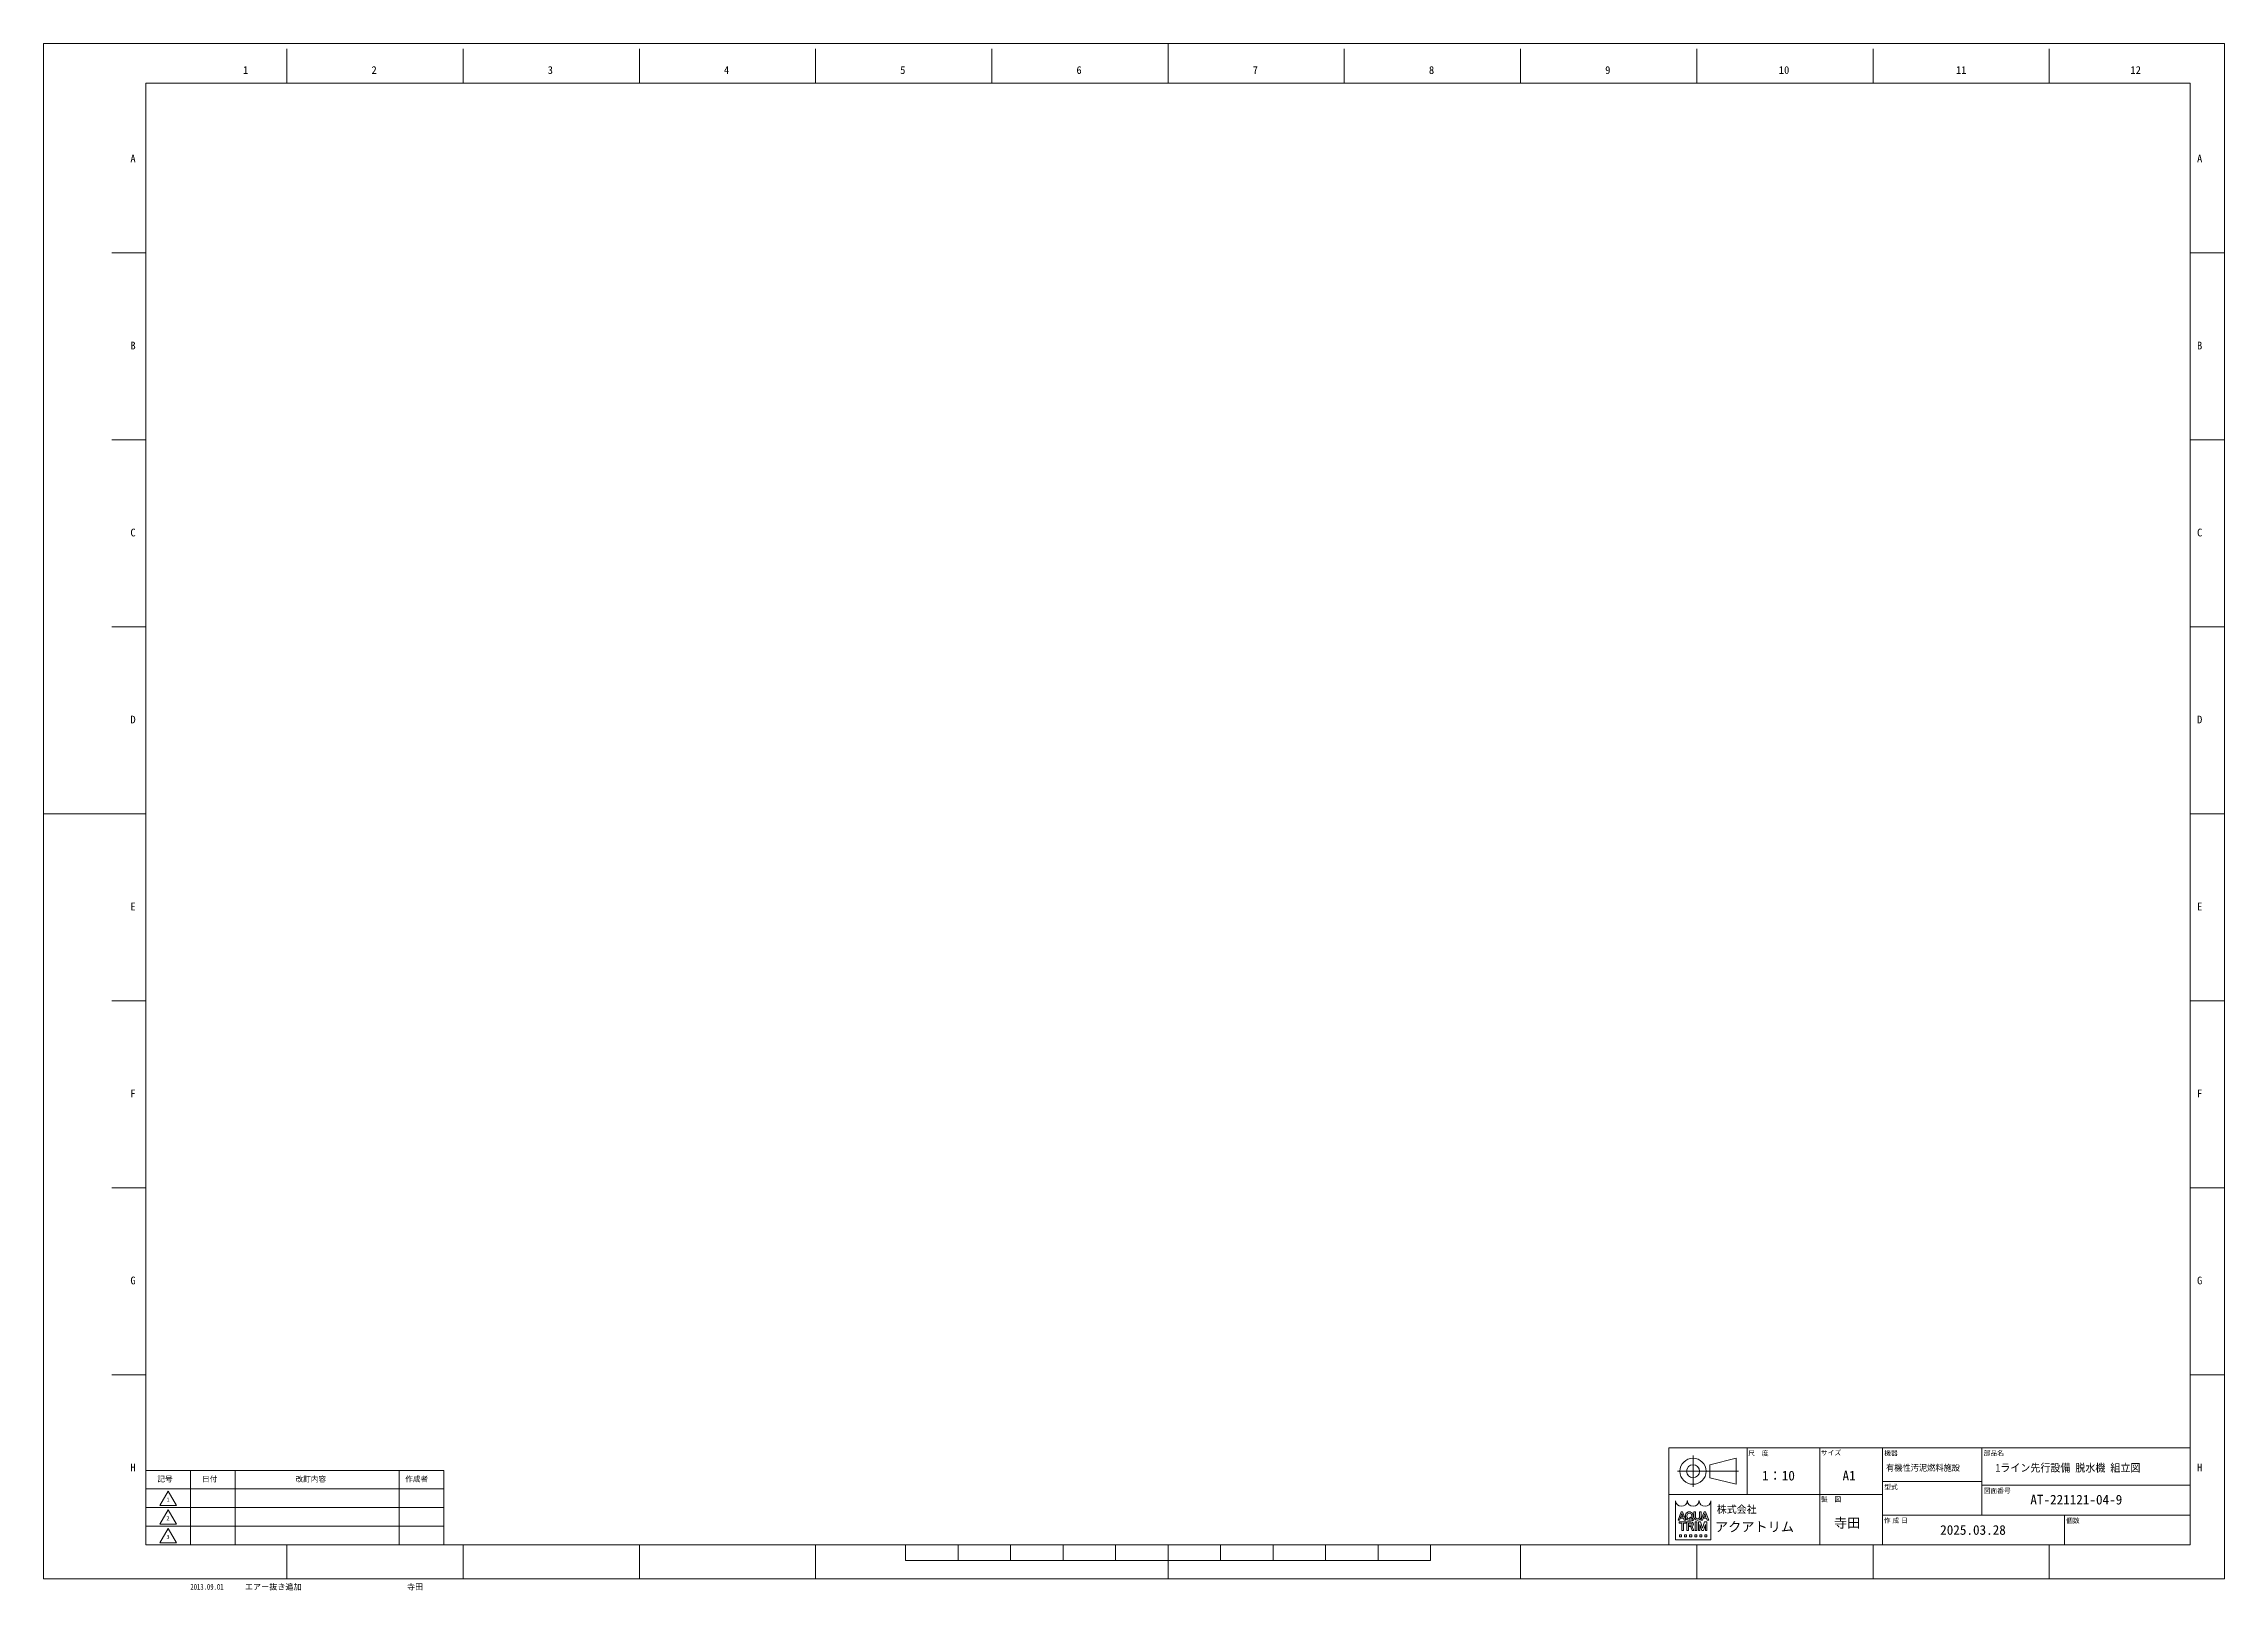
# Model space of a CAD drawing. Units: millimetres at full size. Extents: x -32787 to 32787, y -11878 to 14562.
# Drawn here: x 24505 to 32787, y -11454 to -5580 of the extents above; entities that cross this region are included whole.
import ezdxf
from ezdxf.enums import TextEntityAlignment as Align

# ---------------------------------------------------------------- set-up
doc = ezdxf.new("R2010")
doc.units = ezdxf.units.MM
doc.header["$LTSCALE"] = 9.6
doc.layers.add('0-0_90_FRAME', color=2, linetype='Continuous', lineweight=9)
doc.layers.add('0-1_91_BLANK', color=6, linetype='Continuous', lineweight=9)
doc.styles.add('ＭＳ ゴシック', font='')
doc.styles.add('ＭＳ Ｐゴシック', font='')
doc.styles.get('ＭＳ ゴシック').set_extended_font_data('MS Gothic')
doc.styles.get('ＭＳ Ｐゴシック').set_extended_font_data('MS PGothic')

msp = doc.modelspace()

# ---------------------------------------------------------------- texts
at = {"layer": '0-0_90_FRAME', "color": 134}
for s, height, style, p in [('1', 29.33, 'ＭＳ ゴシック', (25261.604, -5704.272)), ('2', 29.33, 'ＭＳ ゴシック', (25749.591, -5704.272)), ('3', 29.33, 'ＭＳ ゴシック', (26418.925, -5704.272)), ('4', 29.33, 'ＭＳ ゴシック', (27088.259, -5704.272)), ('5', 29.33, 'ＭＳ ゴシック', (27757.593, -5704.272)), ('6', 29.33, 'ＭＳ ゴシック', (28426.927, -5704.272)), ('7', 29.33, 'ＭＳ ゴシック', (29096.261, -5704.272)), ('8', 29.33, 'ＭＳ ゴシック', (29765.595, -5704.272)), ('9', 29.33, 'ＭＳ ゴシック', (30434.929, -5704.272)), ('10', 29.33, 'ＭＳ ゴシック', (31094.263, -5704.272)), ('11', 29.33, 'ＭＳ ゴシック', (31766.931, -5704.272)), ('12', 29.33, 'ＭＳ ゴシック', (32429.598, -5704.272)), ('A', 29.33, 'ＭＳ ゴシック', (24834.077, -6040.455)), ('A', 29.33, 'ＭＳ ゴシック', (32682.66, -6040.455)), ('B', 29.33, 'ＭＳ ゴシック', (24834.077, -6750.428)), ('B', 29.33, 'ＭＳ ゴシック', (32682.66, -6750.428)), ('C', 29.33, 'ＭＳ ゴシック', (24834.077, -7460.4)), ('C', 29.33, 'ＭＳ ゴシック', (32682.66, -7460.4)), ('D', 29.33, 'ＭＳ ゴシック', (24834.077, -8170.372)), ('D', 29.33, 'ＭＳ ゴシック', (32682.66, -8170.372)), ('E', 29.33, 'ＭＳ ゴシック', (24834.077, -8880.344)), ('E', 29.33, 'ＭＳ ゴシック', (32682.66, -8880.344)), ('F', 29.33, 'ＭＳ ゴシック', (24834.077, -9590.316)), ('F', 29.33, 'ＭＳ ゴシック', (32682.66, -9590.316)), ('G', 29.33, 'ＭＳ ゴシック', (24834.077, -10300.289)), ('G', 29.33, 'ＭＳ ゴシック', (32682.66, -10300.289)), ('尺\u3000度', 18.33, 'ＭＳ Ｐゴシック', (30978.378, -10947.556)), ('サイズ', 18.33, 'ＭＳ Ｐゴシック', (31254.163, -10945.691)), ('機器', 18.33, 'ＭＳ Ｐゴシック', (31494.76, -10947.142)), ('部品名', 18.33, 'ＭＳ Ｐゴシック', (31872.379, -10947.142)), ('H', 29.33, 'ＭＳ ゴシック', (24834.077, -11010.261)), ('1：10', 36.66, 'ＭＳ ゴシック', (31030.567, -11047.267)), ('A1', 36.66, 'ＭＳ ゴシック', (31336.334, -11047.267)), ('H', 29.33, 'ＭＳ ゴシック', (32682.66, -11010.261)), ('記号', 20.74, 'ＭＳ Ｐゴシック', (24936.677, -11047.27)), ('日付', 20.74, 'ＭＳ Ｐゴシック', (25106.391, -11047.27)), ('改訂内容', 20.74, 'ＭＳ Ｐゴシック', (25461.248, -11047.753)), ('作成者', 20.74, 'ＭＳ Ｐゴシック', (25877.819, -11047.27)), ('製\u3000図', 18.33, 'ＭＳ Ｐゴシック', (31254.164, -11122.477)), ('型式', 18.33, 'ＭＳ Ｐゴシック', (31494.76, -11075.678)), ('図面番号', 18.33, 'ＭＳ Ｐゴシック', (31872.379, -11089.821)), ('AT-221121-04-9', 36.66, 'ＭＳ ゴシック', (32049.531, -11138.381)), ('2', 15.55, 'ＭＳ ゴシック', (24970.927, -11192.127)), ('1', 15.55, 'ＭＳ ゴシック', (24970.927, -11121.413)), ('寺田', 36.66, 'ＭＳ ゴシック', (31303.847, -11226.573)), ('作 成 日', 18.33, 'ＭＳ Ｐゴシック', (31493.034, -11202.664)), ('個数', 18.33, 'ＭＳ Ｐゴシック', (32185.258, -11203.356)), ('3', 15.55, 'ＭＳ ゴシック', (24970.927, -11262.841)), ('2025.03.28', 36.66, 'ＭＳ ゴシック', (31707.142, -11253.469))]:
    msp.add_text(s, height=height, dxfattribs=dict(at, style=style)).set_placement(p, align=Align.BOTTOM_LEFT)
at = {"layer": '0-0_90_FRAME', "color": 134, "style": 'ＭＳ ゴシック', "width": 0.95}
for s, height, p in [('有機性汚泥燃料施設', 23.46, (31501.517, -11006.85)), ('1ライン先行設備 脱水機 組立図', 29.33, (31916.607, -11011.62))]:
    msp.add_text(s, height=height, dxfattribs=at).set_placement(p, align=Align.BOTTOM_LEFT)
at = {"layer": '0-0_90_FRAME', "style": 'ＭＳ ゴシック'}
for s, height, p in [('株式会社', 27.72, (30858.808, -11168.288)), ('アクアトリム', 36.66, (30851.845, -11241.716))]:
    msp.add_text(s, height=height, dxfattribs=at).set_placement(p, align=Align.BOTTOM_LEFT)
at = {"layer": '0-0_90_FRAME', "color": 3, "style": 'ＭＳ ゴシック'}
for s, p in [('エアー抜き追加', (25268.822, -11457.665)), ('寺田', (25884.425, -11457.665))]:
    msp.add_text(s, height=21.99, dxfattribs=at).set_placement(p, align=Align.BOTTOM_LEFT)
at = {"layer": '0-0_90_FRAME', "color": 3, "style": 'ＭＳ ゴシック', "width": 0.7}
msp.add_text('2013.09.01', height=21.99, dxfattribs=at).set_placement((25062.01, -11457.665), align=Align.BOTTOM_LEFT)

# ---------------------------------------------------------------- linework, layer by layer
at = {"layer": '0-0_90_FRAME'}
for p, q in [((25428.257, -5730.089), (25428.257, -5600.469)), ((26097.591, -5730.089), (26097.591, -5600.469)), ((26766.925, -5730.089), (26766.925, -5600.469)), ((27436.259, -5730.089), (27436.259, -5600.469)), ((28105.593, -5730.089), (28105.593, -5600.469)), ((29444.261, -5730.089), (29444.261, -5600.469)), ((30113.596, -5730.089), (30113.596, -5600.469)), ((30782.93, -5730.089), (30782.93, -5600.469)), ((31452.264, -5730.089), (31452.264, -5600.469)), ((32121.598, -5730.089), (32121.598, -5600.469)), ((24892.962, -6375.442), (24763.343, -6375.442)), ((32786.512, -6375.442), (32656.893, -6375.442)), ((24892.962, -7085.414), (24763.343, -7085.414)), ((32786.512, -7085.414), (32656.893, -7085.414)), ((24892.962, -7795.386), (24763.343, -7795.386)), ((32786.512, -7795.386), (32656.893, -7795.386)), ((24892.962, -9215.33), (24763.343, -9215.33)), ((32786.512, -9215.33), (32656.893, -9215.33)), ((24892.962, -9925.303), (24763.343, -9925.303)), ((32786.512, -9925.303), (32656.893, -9925.303)), ((24892.962, -10635.275), (24763.343, -10635.275)), ((32786.512, -10635.275), (32656.893, -10635.275)), ((30717.339, -11187.443), (30726.32, -11162.222)), ((30720.473, -11179.001), (30722.207, -11174.134)), ((30720.473, -11179.001), (30732.295, -11179.001)), ((30722.207, -11174.134), (30730.562, -11174.134)), ((30723.665, -11155.423), (30728.975, -11155.423)), ((30730.562, -11174.134), (30726.32, -11162.222)), ((30741.049, -11187.289), (30728.975, -11155.423)), ((30739.684, -11169.512), (30739.684, -11173.354)), ((30745.021, -11169.889), (30745.021, -11172.963)), ((30755.654, -11178.954), (30758.491, -11175.942)), ((30755.654, -11178.954), (30758.269, -11181.499)), ((30758.491, -11175.942), (30770.351, -11185.715)), ((30761.909, -11178.607), (30766.036, -11182.008)), ((30763.805, -11169.889), (30763.805, -11172.963)), ((30769.142, -11169.512), (30769.142, -11173.354)), ((30772.102, -11174.513), (30772.102, -11155.423)), ((30777.866, -11155.423), (30772.102, -11155.423)), ((30777.866, -11173.354), (30777.866, -11155.423)), ((30798.999, -11174.513), (30798.999, -11155.423)), ((30804.423, -11187.443), (30813.404, -11162.222)), ((30807.557, -11179.001), (30809.29, -11174.134)), ((30807.557, -11179.001), (30819.379, -11179.001)), ((30809.29, -11174.134), (30817.645, -11174.134)), ((30810.749, -11155.423), (30816.058, -11155.423)), ((30817.645, -11174.134), (30813.404, -11162.222)), ((30828.133, -11187.289), (30816.058, -11155.423)), ((30711.591, -11187.443), (30711.591, -11187.289)), ((30711.591, -11187.443), (30717.339, -11187.443)), ((30715.746, -11193.847), (30742.002, -11193.847)), ((30715.746, -11193.847), (30715.746, -11198.33)), ((30715.746, -11198.33), (30725.351, -11198.33)), ((30717.349, -11242.636), (30717.349, -11250.321)), ((30725.992, -11225.867), (30725.992, -11198.97)), ((30725.992, -11225.867), (30731.755, -11225.867)), ((30731.755, -11225.867), (30731.755, -11198.97)), ((30732.396, -11198.33), (30742.002, -11198.33)), ((30736.561, -11242.636), (30736.561, -11250.321)), ((30741.049, -11187.443), (30741.049, -11187.289)), ((30742.002, -11193.847), (30742.002, -11198.33)), ((30745.652, -11193.847), (30745.652, -11225.867)), ((30745.652, -11193.847), (30760.381, -11193.847)), ((30751.416, -11198.33), (30761.15, -11198.33)), ((30751.608, -11210.693), (30751.608, -11206.21)), ((30751.608, -11206.21), (30761.15, -11206.21)), ((30751.608, -11210.693), (30757.896, -11210.693)), ((30755.773, -11242.636), (30755.773, -11250.321)), ((30760.272, -11212.298), (30765.147, -11225.867)), ((30762.193, -11185.317), (30766.645, -11189.651)), ((30765.147, -11225.867), (30771.359, -11225.867)), ((30765.841, -11212.098), (30771.359, -11225.611)), ((30766.645, -11189.651), (30770.351, -11185.715)), ((30771.359, -11225.611), (30771.359, -11225.867)), ((30774.985, -11242.636), (30774.985, -11250.321)), ((30776.215, -11193.847), (30783.26, -11193.847)), ((30776.215, -11193.847), (30776.215, -11198.33)), ((30776.215, -11225.867), (30776.215, -11221.384)), ((30776.856, -11220.744), (30776.856, -11198.97)), ((30782.619, -11220.744), (30782.619, -11198.97)), ((30783.26, -11193.847), (30783.26, -11198.33)), ((30786.511, -11187.443), (30784.59, -11187.443)), ((30789.03, -11193.847), (30797.393, -11193.847)), ((30794.197, -11242.636), (30794.197, -11250.321)), ((30802.158, -11225.867), (30794.788, -11203.453)), ((30805.039, -11217.102), (30797.393, -11193.847)), ((30798.674, -11187.443), (30798.674, -11187.289)), ((30798.674, -11187.443), (30804.423, -11187.443)), ((30802.158, -11225.867), (30807.921, -11225.867)), ((30805.039, -11217.102), (30812.686, -11193.847)), ((30807.921, -11225.867), (30815.291, -11203.453)), ((30821.055, -11193.847), (30812.686, -11193.847)), ((30821.094, -11242.636), (30821.094, -11250.321)), ((30828.133, -11187.443), (30828.133, -11187.289)), ((25428.257, -11409.667), (25428.257, -11280.628)), ((26097.591, -11409.667), (26097.591, -11280.628)), ((26766.925, -11409.667), (26766.925, -11280.628)), ((27436.259, -11409.667), (27436.259, -11280.628)), ((30113.596, -11409.667), (30113.596, -11280.628)), ((30782.93, -11409.667), (30782.93, -11280.628)), ((31452.264, -11409.667), (31452.264, -11280.628)), ((32121.598, -11409.667), (32121.598, -11280.628))]:
    msp.add_line(p, q, dxfattribs=at)
at = {"layer": '0-0_90_FRAME', "color": 6}
for p, q in [((28774.927, -5580.469), (28774.927, -5730.089)), ((24504.503, -8505.358), (24892.962, -8505.358)), ((32786.512, -8505.358), (32656.893, -8505.358)), ((27777.856, -11340.452), (27777.856, -11280.628)), ((27777.856, -11340.452), (29771.999, -11340.452)), ((27977.27, -11340.452), (27977.27, -11280.628)), ((28176.685, -11340.452), (28176.685, -11280.628)), ((28376.099, -11340.452), (28376.099, -11280.628)), ((28575.513, -11340.452), (28575.513, -11280.628)), ((28774.927, -11409.667), (28774.927, -11280.628)), ((28974.342, -11340.452), (28974.342, -11280.628)), ((29173.756, -11340.452), (29173.756, -11280.628)), ((29373.17, -11340.452), (29373.17, -11280.628)), ((29572.585, -11340.452), (29572.585, -11280.628)), ((29771.999, -11340.452), (29771.999, -11280.628))]:
    msp.add_line(p, q, dxfattribs=at)
at = {"layer": '0-0_90_FRAME', "color": 134}
for p, q in [((30973.893, -11089.699), (30973.893, -10912.913)), ((31249.678, -11280.628), (31249.678, -10912.913)), ((31487.964, -11280.628), (31487.964, -10912.913)), ((31865.583, -10912.913), (31865.583, -11167.485)), ((25062.677, -11280.628), (25062.677, -10997.77)), ((25232.391, -11280.628), (25232.391, -10997.77)), ((25854.677, -11280.628), (25854.677, -10997.77)), ((30709.068, -11001.306), (30941.718, -11001.306)), ((30768.468, -11060.706), (30768.468, -10941.906)), ((24892.962, -11068.485), (26024.391, -11068.485)), ((31487.964, -11089.699), (30676.893, -11089.699)), ((31487.964, -11040.199), (31865.583, -11040.199)), ((31865.583, -11054.342), (32656.893, -11054.342)), ((24892.962, -11139.199), (26024.391, -11139.199)), ((31487.964, -11167.485), (32656.893, -11167.485)), ((32179.321, -11167.485), (32179.321, -11280.628)), ((24892.962, -11209.913), (26024.391, -11209.913))]:
    msp.add_line(p, q, dxfattribs=at)
at = {"layer": '0-0_90_FRAME', "color": 6}
msp.add_lwpolyline([(24892.962, -11280.628), (32656.893, -11280.628), (32656.893, -5730.089), (24892.962, -5730.089)], close=True, dxfattribs=at)
at = {"layer": '0-0_90_FRAME', "color": 134}
for points in [[(30676.893, -11280.628), (32656.893, -11280.628), (32656.893, -10912.913), (30676.893, -10912.913)], [(24892.962, -11280.628), (26024.391, -11280.628), (26024.391, -10997.77), (24892.962, -10997.77)], [(30832.818, -10976.556), (30931.818, -10951.806), (30931.818, -11050.806), (30832.818, -11026.056)], [(24945.998, -11131.688), (24977.819, -11076.572), (25009.641, -11131.688)], [(24945.998, -11202.403), (24977.819, -11147.286), (25009.641, -11202.403)], [(24945.998, -11273.117), (24977.819, -11218.001), (25009.641, -11273.117)]]:
    msp.add_lwpolyline(points, close=True, dxfattribs=at)
at = {"layer": '0-0_90_FRAME'}
for points in [[(30836.463, -11113.916), (30836.463, -11261.848), (30701.98, -11261.848), (30701.98, -11113.916)], [(30711.591, -11187.443), (30711.591, -11187.289), (30723.665, -11155.423)], [(30741.049, -11187.443), (30735.301, -11187.443), (30732.295, -11179.001)], [(30793.235, -11173.354), (30793.235, -11155.423), (30798.999, -11155.423)], [(30798.674, -11187.443), (30798.674, -11187.289), (30810.749, -11155.423)], [(30828.133, -11187.443), (30822.384, -11187.443), (30819.379, -11179.001)], [(30717.349, -11242.636), (30725.034, -11242.636), (30725.034, -11250.321), (30717.349, -11250.321)], [(30736.561, -11242.636), (30744.246, -11242.636), (30744.246, -11250.321), (30736.561, -11250.321)], [(30745.652, -11225.867), (30751.416, -11225.867), (30751.416, -11198.33)], [(30755.773, -11242.636), (30763.458, -11242.636), (30763.458, -11250.321), (30755.773, -11250.321)], [(30774.985, -11242.636), (30782.67, -11242.636), (30782.67, -11250.321), (30774.985, -11250.321)], [(30776.215, -11225.867), (30783.26, -11225.867), (30783.26, -11221.384)], [(30789.03, -11193.847), (30789.03, -11225.867), (30794.793, -11225.867), (30794.788, -11203.453)], [(30794.197, -11242.636), (30801.882, -11242.636), (30801.882, -11250.321), (30794.197, -11250.321)], [(30821.094, -11242.636), (30813.409, -11242.636), (30813.409, -11250.321), (30821.094, -11250.321)], [(30815.291, -11203.453), (30815.291, -11225.867), (30821.055, -11225.867), (30821.055, -11193.847)]]:
    msp.add_lwpolyline(points, dxfattribs=at)
at = {"layer": '0-0_90_FRAME', "color": 134}
for radius in [49.5, 24.75]:
    msp.add_circle((30768.468, -11001.306), radius, dxfattribs=at)
at = {"layer": '0-0_90_FRAME'}
for centre, radius, start, end in [((30701.98, -11114.557), 0.64, 0, 90), ((30746.808, -11114.557), 0.64, 0, 180), ((30746.808, -11114.557), 0.64, 0, 90), ((30785.64, -11173.933), 13.55, 182.45003, 265.55526), ((30789.298, -11173.503), 11.433, 179.25279, 218.96457), ((30785.551, -11171.356), 10.66, 241.15773, 298.84227), ((30785.461, -11173.933), 13.55, 274.44474, 357.54997), ((30781.803, -11173.503), 11.433, 321.03543, 0.74721), ((30791.635, -11114.557), 0.64, 0, 180), ((30836.463, -11114.557), 0.64, 90, 180), ((30725.351, -11198.97), 0.64, 0, 90), ((30732.396, -11198.97), 0.64, 90, 180), ((30757.896, -11213.255), 2.562, 21.9283, 90), ((30761.012, -11202.27), 3.943, 271.99706, 88.00294), ((30761.966, -11213.685), 4.187, 22.27295, 58.55311), ((30776.215, -11198.97), 0.64, 0, 90), ((30776.215, -11220.744), 0.64, 270, 0), ((30783.26, -11198.97), 0.64, 90, 180), ((30783.26, -11220.744), 0.64, 180, 270)]:
    msp.add_arc(centre, radius, start, end, dxfattribs=at)
for centre, major_axis, ratio, start_param, end_param in [((30724.394, -11114.557), (-21.774, 0), 0.882353, 6.28318531, 9.42477796), ((30754.413, -11169.512), (-14.729, 0), 0.956522, 3.14159265, 6.28318531), ((30754.413, -11173.354), (-14.729, 0), 0.956522, 6.28318531, 8.41045586), ((30754.413, -11169.889), (9.392, 0), 0.994718, 6.28318531, 9.42477796), ((30754.413, -11172.977), (9.392, 0), 0.995036, 3.14159265, 5.13549259), ((30769.222, -11114.557), (-21.774, 0), 0.882353, 6.28318531, 9.42477796), ((30754.413, -11172.977), (9.392, 0), 0.995036, 5.63666712, 6.28318531), ((30754.413, -11173.354), (-14.729, 0), 0.956522, 2.48020459, 3.14159265), ((30814.049, -11114.557), (-21.774, 0), 0.882353, 6.28318531, 9.42477796), ((30760.381, -11202.27), (-10.337, 0), 0.81482, 1.94406945, 4.71238898)]:
    msp.add_ellipse(centre, major_axis=major_axis, ratio=ratio, start_param=start_param, end_param=end_param, dxfattribs=at)
at = {"layer": '0-1_91_BLANK'}
msp.add_lwpolyline([(24504.503, -11409.667), (32786.512, -11409.667), (32786.512, -5580.469), (24504.503, -5580.469)], close=True, dxfattribs=at)

msp.set_redraw_order([(e.dxf.handle, doc.entitydb.next_handle()) for e in msp.query("TEXT MTEXT ATTDEF DIMENSION ARC_DIMENSION")])  # texts and dimensions are drawn at this point

doc.saveas('drawing.dxf')
